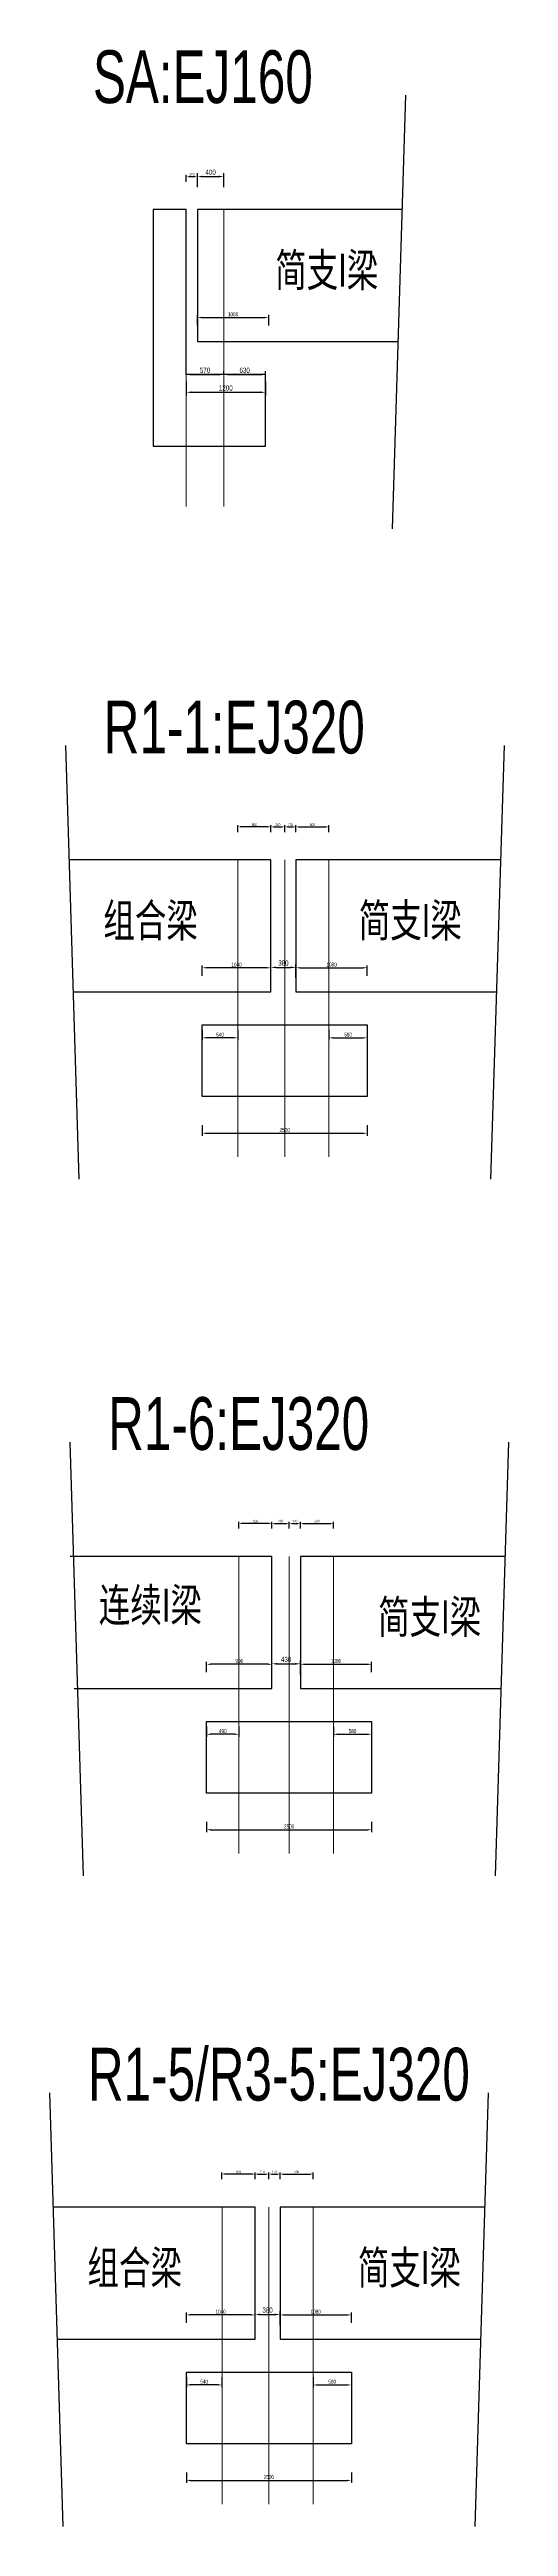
# Model space of a CAD drawing. Header units: metres. Extents: x -46646 to 70989, y -45883 to 20242.
# Drawn here: x -28889 to -21938, y -28927 to 8603 of the extents above; entities that cross this region are included whole.
import ezdxf

# ---------------------------------------------------------------- set-up
doc = ezdxf.new("R2010")
doc.units = ezdxf.units.M
for name, color, linetype, lineweight in [('H标注', 3, 'Continuous', 9), ('H粗线', 4, 'Continuous', 30), ('H设计线', 1, 'Continuous', 15)]:
    doc.layers.add(name, color=color, linetype=linetype, lineweight=lineweight)
doc.styles.add('H仿宋', font='FS_GB2312.ttf', dxfattribs={"width": 0.7})
doc.styles.add('MtXpl__GB2312', font='FS_GB2312.ttf')
doc.dimstyles.new('Annotative', dxfattribs={"dimscale": 0, "dimtxt": 2, "dimasz": 2, "dimexe": 1.25, "dimexo": 0.625, "dimtad": 1, "dimtxsty": 'H仿宋', "dimcen": 2.5, "dimadec": 0, "dimazin": 0, "dimtfac": 1, "dimtmove": 0, "dimatfit": 3, "dimfxl": 4, "dimfxlon": 1, "dimarcsym": 0})

# ---------------------------------------------------------------- blocks, each defined once
blk = doc.blocks.new('*D1')
at = {"layer": 'Defpoints', "color": 0}
for p in [(-25567, -23587), (-25777, -24088), (-25567, -24088)]:
    blk.add_point(p, dxfattribs=at)
at = {"layer": 'H标注', "color": 0, "lineweight": -2}
for p, q in [((-25777, -23667), (-25777, -23562)), ((-25737, -23587), (-25607, -23587)), ((-25567, -23667), (-25567, -23562))]:
    blk.add_line(p, q, dxfattribs=at)
at = {"layer": 'H标注', "color": 0}
for points in [[(-25737, -23580), (-25737, -23594), (-25777, -23587)], [(-25607, -23580), (-25607, -23594), (-25567, -23587)]]:
    blk.add_solid(points, dxfattribs=at)
at = {"layer": 'H标注', "color": 0, "insert": (-25672, -23554), "char_height": 40, "attachment_point": 5, "style": 'H仿宋'}
blk.add_mtext('210', dxfattribs=at)
blk = doc.blocks.new('*D2')
at = {"layer": 'Defpoints', "color": 0}
for p in [(-25397, -23587), (-25567, -24088), (-25397, -24088)]:
    blk.add_point(p, dxfattribs=at)
at = {"layer": 'H标注', "color": 0, "lineweight": -2}
for p, q in [((-25567, -23667), (-25567, -23562)), ((-25527, -23587), (-25437, -23587)), ((-25397, -23667), (-25397, -23562))]:
    blk.add_line(p, q, dxfattribs=at)
at = {"layer": 'H标注', "color": 0}
for points in [[(-25527, -23580), (-25527, -23594), (-25567, -23587)], [(-25437, -23580), (-25437, -23594), (-25397, -23587)]]:
    blk.add_solid(points, dxfattribs=at)
at = {"layer": 'H标注', "color": 0, "insert": (-25482, -23554), "char_height": 40, "attachment_point": 5, "style": 'H仿宋'}
blk.add_mtext('170', dxfattribs=at)
blk = doc.blocks.new('*D3')
at = {"layer": 'Defpoints', "color": 0}
for p in [(-24897, -23587), (-25397, -24088), (-24897, -24088)]:
    blk.add_point(p, dxfattribs=at)
at = {"layer": 'H标注', "color": 0, "lineweight": -2}
for p, q in [((-25397, -23667), (-25397, -23562)), ((-25357, -23587), (-24937, -23587)), ((-24897, -23667), (-24897, -23562))]:
    blk.add_line(p, q, dxfattribs=at)
at = {"layer": 'H标注', "color": 0}
for points in [[(-25357, -23580), (-25357, -23594), (-25397, -23587)], [(-24937, -23580), (-24937, -23594), (-24897, -23587)]]:
    blk.add_solid(points, dxfattribs=at)
at = {"layer": 'H标注', "color": 0, "insert": (-25147, -23554), "char_height": 40, "attachment_point": 5, "style": 'H仿宋'}
blk.add_mtext('500', dxfattribs=at)
blk = doc.blocks.new('*D4')
at = {"layer": 'Defpoints', "color": 0}
for p in [(-26277, -23587), (-26277, -24088), (-25777, -24088)]:
    blk.add_point(p, dxfattribs=at)
at = {"layer": 'H标注', "color": 0, "lineweight": -2}
for p, q in [((-26277, -23667), (-26277, -23562)), ((-25817, -23587), (-26237, -23587)), ((-25777, -23667), (-25777, -23562))]:
    blk.add_line(p, q, dxfattribs=at)
at = {"layer": 'H标注', "color": 0}
for points in [[(-26237, -23580), (-26237, -23594), (-26277, -23587)], [(-25817, -23580), (-25817, -23594), (-25777, -23587)]]:
    blk.add_solid(points, dxfattribs=at)
at = {"layer": 'H标注', "color": 0, "insert": (-26027, -23554), "char_height": 40, "attachment_point": 5, "style": 'H仿宋'}
blk.add_mtext('500', dxfattribs=at)
blk = doc.blocks.new('*D22')
at = {"layer": 'Defpoints', "color": 0}
for p in [(-26817, -27673), (-24317, -27673), (-24317, -28229)]:
    blk.add_point(p, dxfattribs=at)
at = {"layer": 'H标注', "color": 0, "lineweight": -2}
for p, q in [((-26817, -28109), (-26817, -28266)), ((-24317, -28109), (-24317, -28266)), ((-26757, -28229), (-24377, -28229))]:
    blk.add_line(p, q, dxfattribs=at)
at = {"layer": 'H标注', "color": 0}
for points in [[(-26757, -28219), (-26757, -28239), (-26817, -28229)], [(-24377, -28219), (-24377, -28239), (-24317, -28229)]]:
    blk.add_solid(points, dxfattribs=at)
at = {"layer": 'H标注', "color": 0, "insert": (-25567, -28180), "char_height": 60, "attachment_point": 5, "style": 'H仿宋'}
blk.add_mtext('2500', dxfattribs=at)
blk = doc.blocks.new('*D23')
at = {"layer": 'Defpoints', "color": 0}
for p in [(-26817, -25722), (-25777, -26088), (-26817, -26588)]:
    blk.add_point(p, dxfattribs=at)
at = {"layer": 'H标注', "color": 0, "lineweight": -2}
for p, q in [((-26817, -25842), (-26817, -25685)), ((-25837, -25722), (-26757, -25722)), ((-25777, -25842), (-25777, -25685))]:
    blk.add_line(p, q, dxfattribs=at)
at = {"layer": 'H标注', "color": 0}
for points in [[(-26757, -25712), (-26757, -25732), (-26817, -25722)], [(-25837, -25712), (-25837, -25732), (-25777, -25722)]]:
    blk.add_solid(points, dxfattribs=at)
at = {"layer": 'H标注', "color": 0, "insert": (-26297, -25673), "char_height": 60, "attachment_point": 5, "style": 'H仿宋'}
blk.add_mtext('1040', dxfattribs=at)
blk = doc.blocks.new('*D24')
at = {"layer": 'Defpoints', "color": 0}
for p in [(-24317, -25722), (-25397, -26088), (-24317, -26588)]:
    blk.add_point(p, dxfattribs=at)
at = {"layer": 'H标注', "color": 0, "lineweight": -2}
for p, q in [((-25397, -25842), (-25397, -25685)), ((-25337, -25722), (-24377, -25722)), ((-24317, -25842), (-24317, -25685))]:
    blk.add_line(p, q, dxfattribs=at)
at = {"layer": 'H标注', "color": 0}
for points in [[(-25337, -25712), (-25337, -25732), (-25397, -25722)], [(-24377, -25712), (-24377, -25732), (-24317, -25722)]]:
    blk.add_solid(points, dxfattribs=at)
at = {"layer": 'H标注', "color": 0, "insert": (-24857, -25673), "char_height": 60, "attachment_point": 5, "style": 'H仿宋'}
blk.add_mtext('1080', dxfattribs=at)
blk = doc.blocks.new('*D25')
at = {"layer": 'Defpoints', "color": 0}
for p in [(-26817, -26588), (-26277, -26588), (-26817, -26783)]:
    blk.add_point(p, dxfattribs=at)
at = {"layer": 'H标注', "color": 0, "lineweight": -2}
for p, q in [((-26817, -26663), (-26817, -26821)), ((-26337, -26783), (-26757, -26783)), ((-26277, -26663), (-26277, -26821))]:
    blk.add_line(p, q, dxfattribs=at)
at = {"layer": 'H标注', "color": 0}
for points in [[(-26757, -26773), (-26757, -26793), (-26817, -26783)], [(-26337, -26773), (-26337, -26793), (-26277, -26783)]]:
    blk.add_solid(points, dxfattribs=at)
at = {"layer": 'H标注', "color": 0, "insert": (-26547, -26734), "char_height": 60, "attachment_point": 5, "style": 'H仿宋'}
blk.add_mtext('540', dxfattribs=at)
blk = doc.blocks.new('*D26')
at = {"layer": 'Defpoints', "color": 0}
for p in [(-24897, -26588), (-24317, -26588), (-24317, -26783)]:
    blk.add_point(p, dxfattribs=at)
at = {"layer": 'H标注', "color": 0, "lineweight": -2}
for p, q in [((-24897, -26663), (-24897, -26821)), ((-24837, -26783), (-24377, -26783)), ((-24317, -26663), (-24317, -26821))]:
    blk.add_line(p, q, dxfattribs=at)
at = {"layer": 'H标注', "color": 0}
for points in [[(-24837, -26773), (-24837, -26793), (-24897, -26783)], [(-24377, -26773), (-24377, -26793), (-24317, -26783)]]:
    blk.add_solid(points, dxfattribs=at)
at = {"layer": 'H标注', "color": 0, "insert": (-24607, -26734), "char_height": 60, "attachment_point": 5, "style": 'H仿宋'}
blk.add_mtext('580', dxfattribs=at)
blk = doc.blocks.new('*D32')
at = {"layer": 'Defpoints', "color": 0, "transparency": 16777216}
for p in [(-25397, -25715), (-25777, -26088), (-25397, -26088)]:
    blk.add_point(p, dxfattribs=at)
at = {"layer": 'H标注', "color": 0, "lineweight": -2, "transparency": 16777216}
for p, q in [((-25777, -25875), (-25777, -25665)), ((-25697, -25715), (-25477, -25715)), ((-25397, -25875), (-25397, -25665))]:
    blk.add_line(p, q, dxfattribs=at)
at = {"layer": 'H标注', "color": 0, "transparency": 16777216}
for points in [[(-25697, -25702), (-25697, -25729), (-25777, -25715)], [(-25477, -25702), (-25477, -25729), (-25397, -25715)]]:
    blk.add_solid(points, dxfattribs=at)
at = {"layer": 'H标注', "color": 0, "transparency": 16777216, "insert": (-25587, -25650), "char_height": 80, "attachment_point": 5, "style": 'H仿宋'}
blk.add_mtext('380', dxfattribs=at)
blk = doc.blocks.new('*D80')
at = {"layer": 'Defpoints', "color": 0}
for p in [(-25327, -3175), (-25537, -3676), (-25327, -3676)]:
    blk.add_point(p, dxfattribs=at)
at = {"layer": 'H标注', "color": 0, "lineweight": -2}
for p, q in [((-25537, -3255), (-25537, -3150)), ((-25497, -3175), (-25367, -3175)), ((-25327, -3255), (-25327, -3150))]:
    blk.add_line(p, q, dxfattribs=at)
at = {"layer": 'H标注', "color": 0}
for points in [[(-25497, -3168), (-25497, -3182), (-25537, -3175)], [(-25367, -3168), (-25367, -3182), (-25327, -3175)]]:
    blk.add_solid(points, dxfattribs=at)
at = {"layer": 'H标注', "color": 0, "insert": (-25432, -3143), "char_height": 40, "attachment_point": 5, "style": 'H仿宋'}
blk.add_mtext('210', dxfattribs=at)
blk = doc.blocks.new('*D85')
at = {"layer": 'Defpoints', "color": 0}
for p in [(-25157, -3175), (-25327, -3676), (-25157, -3676)]:
    blk.add_point(p, dxfattribs=at)
at = {"layer": 'H标注', "color": 0, "lineweight": -2}
for p, q in [((-25327, -3255), (-25327, -3150)), ((-25287, -3175), (-25197, -3175)), ((-25157, -3255), (-25157, -3150))]:
    blk.add_line(p, q, dxfattribs=at)
at = {"layer": 'H标注', "color": 0}
for points in [[(-25287, -3168), (-25287, -3182), (-25327, -3175)], [(-25197, -3168), (-25197, -3182), (-25157, -3175)]]:
    blk.add_solid(points, dxfattribs=at)
at = {"layer": 'H标注', "color": 0, "insert": (-25242, -3143), "char_height": 40, "attachment_point": 5, "style": 'H仿宋'}
blk.add_mtext('170', dxfattribs=at)
blk = doc.blocks.new('*D88')
at = {"layer": 'Defpoints', "color": 0}
for p in [(-24657, -3175), (-25157, -3676), (-24657, -3676)]:
    blk.add_point(p, dxfattribs=at)
at = {"layer": 'H标注', "color": 0, "lineweight": -2}
for p, q in [((-25157, -3255), (-25157, -3150)), ((-25117, -3175), (-24697, -3175)), ((-24657, -3255), (-24657, -3150))]:
    blk.add_line(p, q, dxfattribs=at)
at = {"layer": 'H标注', "color": 0}
for points in [[(-25117, -3168), (-25117, -3182), (-25157, -3175)], [(-24697, -3168), (-24697, -3182), (-24657, -3175)]]:
    blk.add_solid(points, dxfattribs=at)
at = {"layer": 'H标注', "color": 0, "insert": (-24907, -3143), "char_height": 40, "attachment_point": 5, "style": 'H仿宋'}
blk.add_mtext('500', dxfattribs=at)
blk = doc.blocks.new('*D91')
at = {"layer": 'Defpoints', "color": 0}
for p in [(-26037, -3175), (-26037, -3676), (-25537, -3676)]:
    blk.add_point(p, dxfattribs=at)
at = {"layer": 'H标注', "color": 0, "lineweight": -2}
for p, q in [((-26037, -3255), (-26037, -3150)), ((-25577, -3175), (-25997, -3175)), ((-25537, -3255), (-25537, -3150))]:
    blk.add_line(p, q, dxfattribs=at)
at = {"layer": 'H标注', "color": 0}
for points in [[(-25997, -3168), (-25997, -3182), (-26037, -3175)], [(-25577, -3168), (-25577, -3182), (-25537, -3175)]]:
    blk.add_solid(points, dxfattribs=at)
at = {"layer": 'H标注', "color": 0, "insert": (-25787, -3143), "char_height": 40, "attachment_point": 5, "style": 'H仿宋'}
blk.add_mtext('500', dxfattribs=at)
blk = doc.blocks.new('*D94')
at = {"layer": 'Defpoints', "color": 0}
for p in [(-26577, -7261), (-24077, -7261), (-24077, -7817)]:
    blk.add_point(p, dxfattribs=at)
at = {"layer": 'H标注', "color": 0, "lineweight": -2}
for p, q in [((-26577, -7697), (-26577, -7855)), ((-26517, -7817), (-24137, -7817)), ((-24077, -7697), (-24077, -7855))]:
    blk.add_line(p, q, dxfattribs=at)
at = {"layer": 'H标注', "color": 0}
for points in [[(-26517, -7807), (-26517, -7827), (-26577, -7817)], [(-24137, -7807), (-24137, -7827), (-24077, -7817)]]:
    blk.add_solid(points, dxfattribs=at)
at = {"layer": 'H标注', "color": 0, "insert": (-25327, -7768), "char_height": 60, "attachment_point": 5, "style": 'H仿宋'}
blk.add_mtext('2500', dxfattribs=at)
blk = doc.blocks.new('*D96')
at = {"layer": 'Defpoints', "color": 0}
for p in [(-26577, -5310), (-25537, -5676), (-26577, -6176)]:
    blk.add_point(p, dxfattribs=at)
at = {"layer": 'H标注', "color": 0, "lineweight": -2}
for p, q in [((-26577, -5430), (-26577, -5273)), ((-25597, -5310), (-26517, -5310)), ((-25537, -5430), (-25537, -5273))]:
    blk.add_line(p, q, dxfattribs=at)
at = {"layer": 'H标注', "color": 0}
for points in [[(-26517, -5300), (-26517, -5320), (-26577, -5310)], [(-25597, -5300), (-25597, -5320), (-25537, -5310)]]:
    blk.add_solid(points, dxfattribs=at)
at = {"layer": 'H标注', "color": 0, "insert": (-26057, -5262), "char_height": 60, "attachment_point": 5, "style": 'H仿宋'}
blk.add_mtext('1040', dxfattribs=at)
blk = doc.blocks.new('*D98')
at = {"layer": 'Defpoints', "color": 0}
for p in [(-24077, -5310), (-25157, -5676), (-24077, -6176)]:
    blk.add_point(p, dxfattribs=at)
at = {"layer": 'H标注', "color": 0, "lineweight": -2}
for p, q in [((-25157, -5430), (-25157, -5273)), ((-25097, -5310), (-24137, -5310)), ((-24077, -5430), (-24077, -5273))]:
    blk.add_line(p, q, dxfattribs=at)
at = {"layer": 'H标注', "color": 0}
for points in [[(-25097, -5300), (-25097, -5320), (-25157, -5310)], [(-24137, -5300), (-24137, -5320), (-24077, -5310)]]:
    blk.add_solid(points, dxfattribs=at)
at = {"layer": 'H标注', "color": 0, "insert": (-24617, -5262), "char_height": 60, "attachment_point": 5, "style": 'H仿宋'}
blk.add_mtext('1080', dxfattribs=at)
blk = doc.blocks.new('*D100')
at = {"layer": 'Defpoints', "color": 0}
for p in [(-26577, -6176), (-26577, -6371), (-26037, -6176)]:
    blk.add_point(p, dxfattribs=at)
at = {"layer": 'H标注', "color": 0, "lineweight": -2}
for p, q in [((-26577, -6251), (-26577, -6409)), ((-26097, -6371), (-26517, -6371)), ((-26037, -6251), (-26037, -6409))]:
    blk.add_line(p, q, dxfattribs=at)
at = {"layer": 'H标注', "color": 0}
for points in [[(-26517, -6361), (-26517, -6381), (-26577, -6371)], [(-26097, -6361), (-26097, -6381), (-26037, -6371)]]:
    blk.add_solid(points, dxfattribs=at)
at = {"layer": 'H标注', "color": 0, "insert": (-26307, -6323), "char_height": 60, "attachment_point": 5, "style": 'H仿宋'}
blk.add_mtext('540', dxfattribs=at)
blk = doc.blocks.new('*D102')
at = {"layer": 'Defpoints', "color": 0}
for p in [(-24657, -6176), (-24077, -6176), (-24077, -6371)]:
    blk.add_point(p, dxfattribs=at)
at = {"layer": 'H标注', "color": 0, "lineweight": -2}
for p, q in [((-24657, -6251), (-24657, -6409)), ((-24597, -6371), (-24137, -6371)), ((-24077, -6251), (-24077, -6409))]:
    blk.add_line(p, q, dxfattribs=at)
at = {"layer": 'H标注', "color": 0}
for points in [[(-24597, -6361), (-24597, -6381), (-24657, -6371)], [(-24137, -6361), (-24137, -6381), (-24077, -6371)]]:
    blk.add_solid(points, dxfattribs=at)
at = {"layer": 'H标注', "color": 0, "insert": (-24367, -6323), "char_height": 60, "attachment_point": 5, "style": 'H仿宋'}
blk.add_mtext('580', dxfattribs=at)
blk = doc.blocks.new('*D83')
at = {"layer": 'Defpoints', "color": 0, "transparency": 16777216}
for p in [(-25157, -5304), (-25537, -5676), (-25157, -5676)]:
    blk.add_point(p, dxfattribs=at)
at = {"layer": 'H标注', "color": 0, "lineweight": -2, "transparency": 16777216}
for p, q in [((-25537, -5464), (-25537, -5254)), ((-25157, -5464), (-25157, -5254)), ((-25457, -5304), (-25237, -5304))]:
    blk.add_line(p, q, dxfattribs=at)
at = {"layer": 'H标注', "color": 0, "transparency": 16777216}
for points in [[(-25457, -5290), (-25457, -5317), (-25537, -5304)], [(-25237, -5290), (-25237, -5317), (-25157, -5304)]]:
    blk.add_solid(points, dxfattribs=at)
at = {"layer": 'H标注', "color": 0, "transparency": 16777216, "insert": (-25347, -5239), "char_height": 80, "attachment_point": 5, "style": 'H仿宋'}
blk.add_mtext('380', dxfattribs=at)
blk = doc.blocks.new('*D152')
at = {"layer": 'Defpoints', "color": 0}
for p in [(-26649, 6679), (-26819, 6178), (-26649, 6178)]:
    blk.add_point(p, dxfattribs=at)
at = {"layer": 'H标注', "color": 0, "lineweight": -2}
for p, q in [((-26819, 6599), (-26819, 6704)), ((-26779, 6679), (-26689, 6679)), ((-26649, 6599), (-26649, 6704))]:
    blk.add_line(p, q, dxfattribs=at)
at = {"layer": 'H标注', "color": 0}
for points in [[(-26779, 6685), (-26779, 6672), (-26819, 6679)], [(-26689, 6685), (-26689, 6672), (-26649, 6679)]]:
    blk.add_solid(points, dxfattribs=at)
at = {"layer": 'H标注', "color": 0, "insert": (-26734, 6711), "char_height": 40, "attachment_point": 5, "style": 'H仿宋'}
blk.add_mtext('170', dxfattribs=at)
blk = doc.blocks.new('*D155')
at = {"layer": 'Defpoints', "color": 0}
for p in [(-25569, 4544), (-26649, 4178), (-25569, 3678)]:
    blk.add_point(p, dxfattribs=at)
at = {"layer": 'H标注', "color": 0, "lineweight": -2}
for p, q in [((-26649, 4424), (-26649, 4581)), ((-26589, 4544), (-25629, 4544)), ((-25569, 4424), (-25569, 4581))]:
    blk.add_line(p, q, dxfattribs=at)
at = {"layer": 'H标注', "color": 0}
for points in [[(-26589, 4554), (-26589, 4534), (-26649, 4544)], [(-25629, 4554), (-25629, 4534), (-25569, 4544)]]:
    blk.add_solid(points, dxfattribs=at)
at = {"layer": 'H标注', "color": 0, "insert": (-26109, 4592), "char_height": 60, "attachment_point": 5, "style": 'H仿宋'}
blk.add_mtext('1080', dxfattribs=at)
blk = doc.blocks.new('*D157')
at = {"layer": 'Defpoints', "color": 0, "transparency": 16777216}
for p in [(-26249, 6679), (-26649, 4178), (-26249, 4178)]:
    blk.add_point(p, dxfattribs=at)
at = {"layer": 'H标注', "color": 0, "lineweight": -2, "transparency": 16777216}
for p, q in [((-26649, 6519), (-26649, 6729)), ((-26569, 6679), (-26329, 6679)), ((-26249, 6519), (-26249, 6729))]:
    blk.add_line(p, q, dxfattribs=at)
at = {"layer": 'H标注', "color": 0, "transparency": 16777216}
for points in [[(-26569, 6692), (-26569, 6665), (-26649, 6679)], [(-26329, 6692), (-26329, 6665), (-26249, 6679)]]:
    blk.add_solid(points, dxfattribs=at)
at = {"layer": 'H标注', "color": 0, "transparency": 16777216, "insert": (-26449, 6744), "char_height": 80, "attachment_point": 5, "style": 'H仿宋'}
blk.add_mtext('400', dxfattribs=at)
blk = doc.blocks.new('*D158')
at = {"layer": 'Defpoints', "color": 0, "transparency": 16777216}
for p in [(-26819, 3678), (-25619, 3678), (-25619, 3410)]:
    blk.add_point(p, dxfattribs=at)
at = {"layer": 'H标注', "color": 0, "lineweight": -2, "transparency": 16777216}
for p, q in [((-26819, 3570), (-26819, 3360)), ((-26739, 3410), (-25699, 3410)), ((-25619, 3570), (-25619, 3360))]:
    blk.add_line(p, q, dxfattribs=at)
at = {"layer": 'H标注', "color": 0, "transparency": 16777216}
for points in [[(-26739, 3423), (-26739, 3397), (-26819, 3410)], [(-25699, 3423), (-25699, 3397), (-25619, 3410)]]:
    blk.add_solid(points, dxfattribs=at)
at = {"layer": 'H标注', "color": 0, "transparency": 16777216, "insert": (-26219, 3475), "char_height": 80, "attachment_point": 5, "style": 'H仿宋'}
blk.add_mtext('1200', dxfattribs=at)
blk = doc.blocks.new('*D159')
at = {"layer": 'Defpoints', "color": 0, "transparency": 16777216}
for p in [(-26819, 3678), (-26249, 3678), (-26249, 3678)]:
    blk.add_point(p, dxfattribs=at)
at = {"layer": 'H标注', "color": 0, "lineweight": -2, "transparency": 16777216}
for p, q in [((-26819, 3678), (-26819, 3728)), ((-26739, 3678), (-26329, 3678)), ((-26249, 3678), (-26249, 3728))]:
    blk.add_line(p, q, dxfattribs=at)
at = {"layer": 'H标注', "color": 0, "transparency": 16777216}
for points in [[(-26739, 3691), (-26739, 3665), (-26819, 3678)], [(-26329, 3691), (-26329, 3665), (-26249, 3678)]]:
    blk.add_solid(points, dxfattribs=at)
at = {"layer": 'H标注', "color": 0, "transparency": 16777216, "insert": (-26534, 3743), "char_height": 80, "attachment_point": 5, "style": 'H仿宋'}
blk.add_mtext('570', dxfattribs=at)
blk = doc.blocks.new('*D160')
at = {"layer": 'Defpoints', "color": 0, "transparency": 16777216}
for p in [(-26249, 3678), (-25619, 3678), (-25619, 3678)]:
    blk.add_point(p, dxfattribs=at)
at = {"layer": 'H标注', "color": 0, "lineweight": -2, "transparency": 16777216}
for p, q in [((-26249, 3678), (-26249, 3728)), ((-26169, 3678), (-25699, 3678)), ((-25619, 3678), (-25619, 3728))]:
    blk.add_line(p, q, dxfattribs=at)
at = {"layer": 'H标注', "color": 0, "transparency": 16777216}
for points in [[(-26169, 3691), (-26169, 3665), (-26249, 3678)], [(-25699, 3691), (-25699, 3665), (-25619, 3678)]]:
    blk.add_solid(points, dxfattribs=at)
at = {"layer": 'H标注', "color": 0, "transparency": 16777216, "insert": (-25934, 3743), "char_height": 80, "attachment_point": 5, "style": 'H仿宋'}
blk.add_mtext('630', dxfattribs=at)
blk = doc.blocks.new('*D240')
at = {"layer": 'Defpoints', "color": 0}
for p in [(-25260, -13728), (-25520, -14229), (-25260, -14229)]:
    blk.add_point(p, dxfattribs=at)
at = {"layer": 'H标注', "color": 0, "lineweight": -2}
for p, q in [((-25520, -13808), (-25520, -13703)), ((-25480, -13728), (-25300, -13728)), ((-25260, -13808), (-25260, -13703))]:
    blk.add_line(p, q, dxfattribs=at)
at = {"layer": 'H标注', "color": 0}
for points in [[(-25480, -13721), (-25480, -13735), (-25520, -13728)], [(-25300, -13721), (-25300, -13735), (-25260, -13728)]]:
    blk.add_solid(points, dxfattribs=at)
at = {"layer": 'H标注', "color": 0, "insert": (-25390, -13695), "char_height": 40, "attachment_point": 5, "style": 'H仿宋'}
blk.add_mtext('260', dxfattribs=at)
blk = doc.blocks.new('*D219')
at = {"layer": 'Defpoints', "color": 0}
for p in [(-25090, -13728), (-25260, -14229), (-25090, -14229)]:
    blk.add_point(p, dxfattribs=at)
at = {"layer": 'H标注', "color": 0, "lineweight": -2}
for p, q in [((-25260, -13808), (-25260, -13703)), ((-25220, -13728), (-25130, -13728)), ((-25090, -13808), (-25090, -13703))]:
    blk.add_line(p, q, dxfattribs=at)
at = {"layer": 'H标注', "color": 0}
for points in [[(-25220, -13721), (-25220, -13735), (-25260, -13728)], [(-25130, -13721), (-25130, -13735), (-25090, -13728)]]:
    blk.add_solid(points, dxfattribs=at)
at = {"layer": 'H标注', "color": 0, "insert": (-25175, -13695), "char_height": 40, "attachment_point": 5, "style": 'H仿宋'}
blk.add_mtext('170', dxfattribs=at)
blk = doc.blocks.new('*D222')
at = {"layer": 'Defpoints', "color": 0}
for p in [(-24590, -13728), (-25090, -14229), (-24590, -14229)]:
    blk.add_point(p, dxfattribs=at)
at = {"layer": 'H标注', "color": 0, "lineweight": -2}
for p, q in [((-25090, -13808), (-25090, -13703)), ((-25050, -13728), (-24630, -13728)), ((-24590, -13808), (-24590, -13703))]:
    blk.add_line(p, q, dxfattribs=at)
at = {"layer": 'H标注', "color": 0}
for points in [[(-25050, -13721), (-25050, -13735), (-25090, -13728)], [(-24630, -13721), (-24630, -13735), (-24590, -13728)]]:
    blk.add_solid(points, dxfattribs=at)
at = {"layer": 'H标注', "color": 0, "insert": (-24840, -13695), "char_height": 40, "attachment_point": 5, "style": 'H仿宋'}
blk.add_mtext('500', dxfattribs=at)
blk = doc.blocks.new('*D225')
at = {"layer": 'Defpoints', "color": 0}
for p in [(-26020, -13728), (-26020, -14229), (-25520, -14229)]:
    blk.add_point(p, dxfattribs=at)
at = {"layer": 'H标注', "color": 0, "lineweight": -2}
for p, q in [((-26020, -13808), (-26020, -13703)), ((-25560, -13728), (-25980, -13728)), ((-25520, -13808), (-25520, -13703))]:
    blk.add_line(p, q, dxfattribs=at)
at = {"layer": 'H标注', "color": 0}
for points in [[(-25980, -13721), (-25980, -13735), (-26020, -13728)], [(-25560, -13721), (-25560, -13735), (-25520, -13728)]]:
    blk.add_solid(points, dxfattribs=at)
at = {"layer": 'H标注', "color": 0, "insert": (-25770, -13695), "char_height": 40, "attachment_point": 5, "style": 'H仿宋'}
blk.add_mtext('500', dxfattribs=at)
blk = doc.blocks.new('*D228')
at = {"layer": 'Defpoints', "color": 0}
for p in [(-26510, -17814), (-24010, -17814), (-24010, -18370)]:
    blk.add_point(p, dxfattribs=at)
at = {"layer": 'H标注', "color": 0, "lineweight": -2}
for p, q in [((-26510, -18250), (-26510, -18407)), ((-26450, -18370), (-24070, -18370)), ((-24010, -18250), (-24010, -18407))]:
    blk.add_line(p, q, dxfattribs=at)
at = {"layer": 'H标注', "color": 0}
for points in [[(-26450, -18360), (-26450, -18380), (-26510, -18370)], [(-24070, -18360), (-24070, -18380), (-24010, -18370)]]:
    blk.add_solid(points, dxfattribs=at)
at = {"layer": 'H标注', "color": 0, "insert": (-25260, -18321), "char_height": 60, "attachment_point": 5, "style": 'H仿宋'}
blk.add_mtext('2500', dxfattribs=at)
blk = doc.blocks.new('*D230')
at = {"layer": 'Defpoints', "color": 0}
for p in [(-26510, -15863), (-25520, -16229), (-26510, -16729)]:
    blk.add_point(p, dxfattribs=at)
at = {"layer": 'H标注', "color": 0, "lineweight": -2}
for p, q in [((-26510, -15983), (-26510, -15826)), ((-25580, -15863), (-26450, -15863)), ((-25520, -15983), (-25520, -15826))]:
    blk.add_line(p, q, dxfattribs=at)
at = {"layer": 'H标注', "color": 0}
for points in [[(-26450, -15853), (-26450, -15873), (-26510, -15863)], [(-25580, -15853), (-25580, -15873), (-25520, -15863)]]:
    blk.add_solid(points, dxfattribs=at)
at = {"layer": 'H标注', "color": 0, "insert": (-26015, -15814), "char_height": 60, "attachment_point": 5, "style": 'H仿宋'}
blk.add_mtext('990', dxfattribs=at)
blk = doc.blocks.new('*D232')
at = {"layer": 'Defpoints', "color": 0}
for p in [(-24010, -15863), (-25090, -16229), (-24010, -16729)]:
    blk.add_point(p, dxfattribs=at)
at = {"layer": 'H标注', "color": 0, "lineweight": -2}
for p, q in [((-25090, -15983), (-25090, -15826)), ((-25030, -15863), (-24070, -15863)), ((-24010, -15983), (-24010, -15826))]:
    blk.add_line(p, q, dxfattribs=at)
at = {"layer": 'H标注', "color": 0}
for points in [[(-25030, -15853), (-25030, -15873), (-25090, -15863)], [(-24070, -15853), (-24070, -15873), (-24010, -15863)]]:
    blk.add_solid(points, dxfattribs=at)
at = {"layer": 'H标注', "color": 0, "insert": (-24550, -15814), "char_height": 60, "attachment_point": 5, "style": 'H仿宋'}
blk.add_mtext('1080', dxfattribs=at)
blk = doc.blocks.new('*D234')
at = {"layer": 'Defpoints', "color": 0}
for p in [(-26510, -16729), (-26020, -16729), (-26510, -16924)]:
    blk.add_point(p, dxfattribs=at)
at = {"layer": 'H标注', "color": 0, "lineweight": -2}
for p, q in [((-26510, -16804), (-26510, -16962)), ((-26020, -16804), (-26020, -16962)), ((-26080, -16924), (-26450, -16924))]:
    blk.add_line(p, q, dxfattribs=at)
at = {"layer": 'H标注', "color": 0}
for points in [[(-26450, -16914), (-26450, -16934), (-26510, -16924)], [(-26080, -16914), (-26080, -16934), (-26020, -16924)]]:
    blk.add_solid(points, dxfattribs=at)
at = {"layer": 'H标注', "color": 0, "insert": (-26265, -16876), "char_height": 60, "attachment_point": 5, "style": 'H仿宋'}
blk.add_mtext('490', dxfattribs=at)
blk = doc.blocks.new('*D236')
at = {"layer": 'Defpoints', "color": 0}
for p in [(-24590, -16729), (-24010, -16729), (-24010, -16924)]:
    blk.add_point(p, dxfattribs=at)
at = {"layer": 'H标注', "color": 0, "lineweight": -2}
for p, q in [((-24590, -16804), (-24590, -16962)), ((-24010, -16804), (-24010, -16962)), ((-24530, -16924), (-24070, -16924))]:
    blk.add_line(p, q, dxfattribs=at)
at = {"layer": 'H标注', "color": 0}
for points in [[(-24530, -16914), (-24530, -16934), (-24590, -16924)], [(-24070, -16914), (-24070, -16934), (-24010, -16924)]]:
    blk.add_solid(points, dxfattribs=at)
at = {"layer": 'H标注', "color": 0, "insert": (-24300, -16876), "char_height": 60, "attachment_point": 5, "style": 'H仿宋'}
blk.add_mtext('580', dxfattribs=at)
blk = doc.blocks.new('*D238')
at = {"layer": 'Defpoints', "color": 0, "transparency": 16777216}
for p in [(-25090, -15856), (-25520, -16229), (-25090, -16229)]:
    blk.add_point(p, dxfattribs=at)
at = {"layer": 'H标注', "color": 0, "lineweight": -2, "transparency": 16777216}
for p, q in [((-25520, -16016), (-25520, -15806)), ((-25440, -15856), (-25170, -15856)), ((-25090, -16016), (-25090, -15806))]:
    blk.add_line(p, q, dxfattribs=at)
at = {"layer": 'H标注', "color": 0, "transparency": 16777216}
for points in [[(-25440, -15843), (-25440, -15870), (-25520, -15856)], [(-25170, -15843), (-25170, -15870), (-25090, -15856)]]:
    blk.add_solid(points, dxfattribs=at)
at = {"layer": 'H标注', "color": 0, "transparency": 16777216, "insert": (-25305, -15791), "char_height": 80, "attachment_point": 5, "style": 'H仿宋'}
blk.add_mtext('430', dxfattribs=at)

msp = doc.modelspace()

# ---------------------------------------------------------------- linework, layer by layer
for p, q in [((-23496.707, 7911.286), (-23700.324, 1338.601)), ((-28649.34, -1942.609), (-28445.723, -8515.294)), ((-22004.85, -1942.609), (-22208.467, -8515.294)), ((-28582.444, -12495.414), (-28378.827, -19068.099)), ((-21937.954, -12495.414), (-22141.572, -19068.099)), ((-28889.052, -22354.335), (-28685.435, -28927.02)), ((-22244.562, -22354.335), (-22448.18, -28927.02))]:
    msp.add_line(p, q)
at = {"layer": 'H粗线'}
for points in [[(-27318.952, 2592.437), (-25618.952, 2592.437), (-25618.952, 3677.846), (-26818.952, 3677.846), (-26818.952, 4177.846), (-26818.952, 6177.846), (-27318.952, 6177.846)], [(-26577.095, -6176.049), (-24077.095, -6176.049), (-24077.095, -7261.458), (-26577.095, -7261.458)], [(-26510.199, -16728.854), (-24010.199, -16728.854), (-24010.199, -17814.264), (-26510.199, -17814.264)], [(-26816.807, -26587.775), (-24316.807, -26587.775), (-24316.807, -27673.185), (-26816.807, -27673.185)]]:
    msp.add_lwpolyline(points, close=True, dxfattribs=at)
for points in [[(-23550.408, 6177.846), (-26648.952, 6177.846), (-26648.952, 4177.846), (-23612.366, 4177.846)], [(-28533.68, -5676.049), (-25537.095, -5676.049), (-25537.095, -3676.049), (-28595.639, -3676.049)], [(-22058.551, -3676.049), (-25157.095, -3676.049), (-25157.095, -5676.049), (-22120.509, -5676.049)], [(-28516.785, -16228.854), (-25520.199, -16228.854), (-25520.199, -14228.854), (-28578.744, -14228.854)], [(-21991.655, -14228.854), (-25090.199, -14228.854), (-25090.199, -16228.854), (-22053.614, -16228.854)], [(-28773.393, -26087.775), (-25776.807, -26087.775), (-25776.807, -24087.775), (-28835.351, -24087.775)], [(-22298.263, -24087.775), (-25396.807, -24087.775), (-25396.807, -26087.775), (-22360.222, -26087.775)]]:
    msp.add_lwpolyline(points, dxfattribs=at)
at = {"layer": 'H设计线'}
for p, q in [((-26818.952, 6177.846), (-26818.952, 1677.846)), ((-26248.952, 6177.846), (-26248.952, 1677.846)), ((-26037.095, -3676.049), (-26037.095, -8176.049)), ((-25327.095, -3676.049), (-25327.095, -8176.049)), ((-24657.095, -3676.049), (-24657.095, -8176.049)), ((-26020.199, -14228.854), (-26020.199, -18728.854)), ((-25260.199, -14228.854), (-25260.199, -18728.854)), ((-24590.199, -14228.854), (-24590.199, -18728.854)), ((-26276.807, -24087.775), (-26276.807, -28587.775)), ((-25566.807, -24087.775), (-25566.807, -28587.775)), ((-24896.807, -24087.775), (-24896.807, -28587.775))]:
    msp.add_line(p, q, dxfattribs=at)

# ---------------------------------------------------------------- texts
at = {"layer": 'H标注', "color": 1, "width": 0.7}
for s, height, style, p in [('SA:EJ160', 800, 'MtXpl__GB2312', (-28231.868, 7791.199)), ('简支I梁', 500, 'H仿宋', (-25471.698, 5011.07)), ('R1-1:EJ320', 800, 'MtXpl__GB2312', (-28068.303, -2062.696)), ('组合梁', 500, 'H仿宋', (-28074.968, -4842.825)), ('简支I梁', 500, 'H仿宋', (-24205.802, -4842.825)), ('R1-6:EJ320', 800, 'MtXpl__GB2312', (-28001.408, -12615.501)), ('连续I梁', 500, 'H仿宋', (-28143.533, -15216.093)), ('简支I梁', 500, 'H仿宋', (-23912.946, -15395.63)), ('R1-5/R3-5:EJ320', 800, 'MtXpl__GB2312', (-28308.016, -22474.423)), ('组合梁', 500, 'H仿宋', (-28314.681, -25254.552)), ('简支I梁', 500, 'H仿宋', (-24219.554, -25254.552))]:
    msp.add_text(s, height=height, dxfattribs=dict(at, style=style)).set_placement(p)

# ---------------------------------------------------------------- dimensions: what is measured, and where the dimension line sits
at = {"layer": 'H标注'}
for base, p1, p2, picture, middle in [((-26248.952, 6678.756), (-26648.952, 4177.846), (-26248.952, 4177.846), '*D157', (-26448.952, 6743.756)), ((-26648.952, 6678.756), (-26818.952, 6177.846), (-26648.952, 6177.846), '*D152', (-26733.952, 6711.256)), ((-25568.952, 4543.564), (-26648.952, 4177.846), (-25568.952, 3677.846), '*D155', (-26108.952, 4592.314)), ((-26248.952, 3677.846), (-26818.952, 3677.846), (-26248.952, 3677.846), '*D159', (-26533.952, 3742.846)), ((-25618.952, 3677.846), (-26248.952, 3677.846), (-25618.952, 3677.846), '*D160', (-25933.952, 3742.846)), ((-25618.952, 3409.941), (-26818.952, 3677.846), (-25618.952, 3677.846), '*D158', (-26218.952, 3474.941)), ((-26037.095, -3175.139), (-25537.095, -3676.049), (-26037.095, -3676.049), '*D91', (-25787.095, -3142.639)), ((-25327.095, -3175.139), (-25537.095, -3676.049), (-25327.095, -3676.049), '*D80', (-25432.095, -3142.639)), ((-25157.095, -3175.139), (-25327.095, -3676.049), (-25157.095, -3676.049), '*D85', (-25242.095, -3142.639)), ((-24657.095, -3175.139), (-25157.095, -3676.049), (-24657.095, -3676.049), '*D88', (-24907.095, -3142.639)), ((-26577.095, -5310.331), (-25537.095, -5676.049), (-26577.095, -6176.049), '*D96', (-26057.095, -5261.581)), ((-25157.095, -5303.664), (-25537.095, -5676.049), (-25157.095, -5676.049), '*D83', (-25347.095, -5238.664)), ((-24077.095, -5310.331), (-25157.095, -5676.049), (-24077.095, -6176.049), '*D98', (-24617.095, -5261.581)), ((-26577.095, -6371.496), (-26037.095, -6176.049), (-26577.095, -6176.049), '*D100', (-26307.095, -6322.746)), ((-24077.095, -6371.496), (-24657.095, -6176.049), (-24077.095, -6176.049), '*D102', (-24367.095, -6322.746)), ((-24077.095, -7817.043), (-26577.095, -7261.458), (-24077.095, -7261.458), '*D94', (-25327.095, -7768.293)), ((-26020.199, -13727.944), (-25520.199, -14228.854), (-26020.199, -14228.854), '*D225', (-25770.199, -13695.444)), ((-25260.199, -13727.944), (-25520.199, -14228.854), (-25260.199, -14228.854), '*D240', (-25390.199, -13695.444)), ((-25090.199, -13727.944), (-25260.199, -14228.854), (-25090.199, -14228.854), '*D219', (-25175.199, -13695.444)), ((-24590.199, -13727.944), (-25090.199, -14228.854), (-24590.199, -14228.854), '*D222', (-24840.199, -13695.444)), ((-25090.199, -15856.469), (-25520.199, -16228.854), (-25090.199, -16228.854), '*D238', (-25305.199, -15791.469)), ((-26510.199, -15863.136), (-25520.199, -16228.854), (-26510.199, -16728.854), '*D230', (-26015.199, -15814.386)), ((-24010.199, -15863.136), (-25090.199, -16228.854), (-24010.199, -16728.854), '*D232', (-24550.199, -15814.386)), ((-26510.199, -16924.302), (-26020.199, -16728.854), (-26510.199, -16728.854), '*D234', (-26265.199, -16875.552)), ((-24010.199, -16924.302), (-24590.199, -16728.854), (-24010.199, -16728.854), '*D236', (-24300.199, -16875.552)), ((-24010.199, -18369.848), (-26510.199, -17814.264), (-24010.199, -17814.264), '*D228', (-25260.199, -18321.098)), ((-26276.807, -23586.866), (-25776.807, -24087.775), (-26276.807, -24087.775), '*D4', (-26026.807, -23554.366)), ((-25566.807, -23586.866), (-25776.807, -24087.775), (-25566.807, -24087.775), '*D1', (-25671.807, -23554.366)), ((-25396.807, -23586.866), (-25566.807, -24087.775), (-25396.807, -24087.775), '*D2', (-25481.807, -23554.366)), ((-24896.807, -23586.866), (-25396.807, -24087.775), (-24896.807, -24087.775), '*D3', (-25146.807, -23554.366)), ((-26816.807, -25722.057), (-25776.807, -26087.775), (-26816.807, -26587.775), '*D23', (-26296.807, -25673.307)), ((-25396.807, -25715.391), (-25776.807, -26087.775), (-25396.807, -26087.775), '*D32', (-25586.807, -25650.391)), ((-24316.807, -25722.057), (-25396.807, -26087.775), (-24316.807, -26587.775), '*D24', (-24856.807, -25673.307)), ((-26816.807, -26783.223), (-26276.807, -26587.775), (-26816.807, -26587.775), '*D25', (-26546.807, -26734.473)), ((-24316.807, -26783.223), (-24896.807, -26587.775), (-24316.807, -26587.775), '*D26', (-24606.807, -26734.473)), ((-24316.807, -28228.769), (-26816.807, -27673.185), (-24316.807, -27673.185), '*D22', (-25566.807, -28180.019))]:
    dim = msp.add_linear_dim(base=base, p1=p1, p2=p2, dimstyle='Annotative', dxfattribs=at)
    dim.commit()
    dim.dimension.update_dxf_attribs({"geometry": picture, "text_midpoint": middle})

doc.saveas('drawing.dxf')
